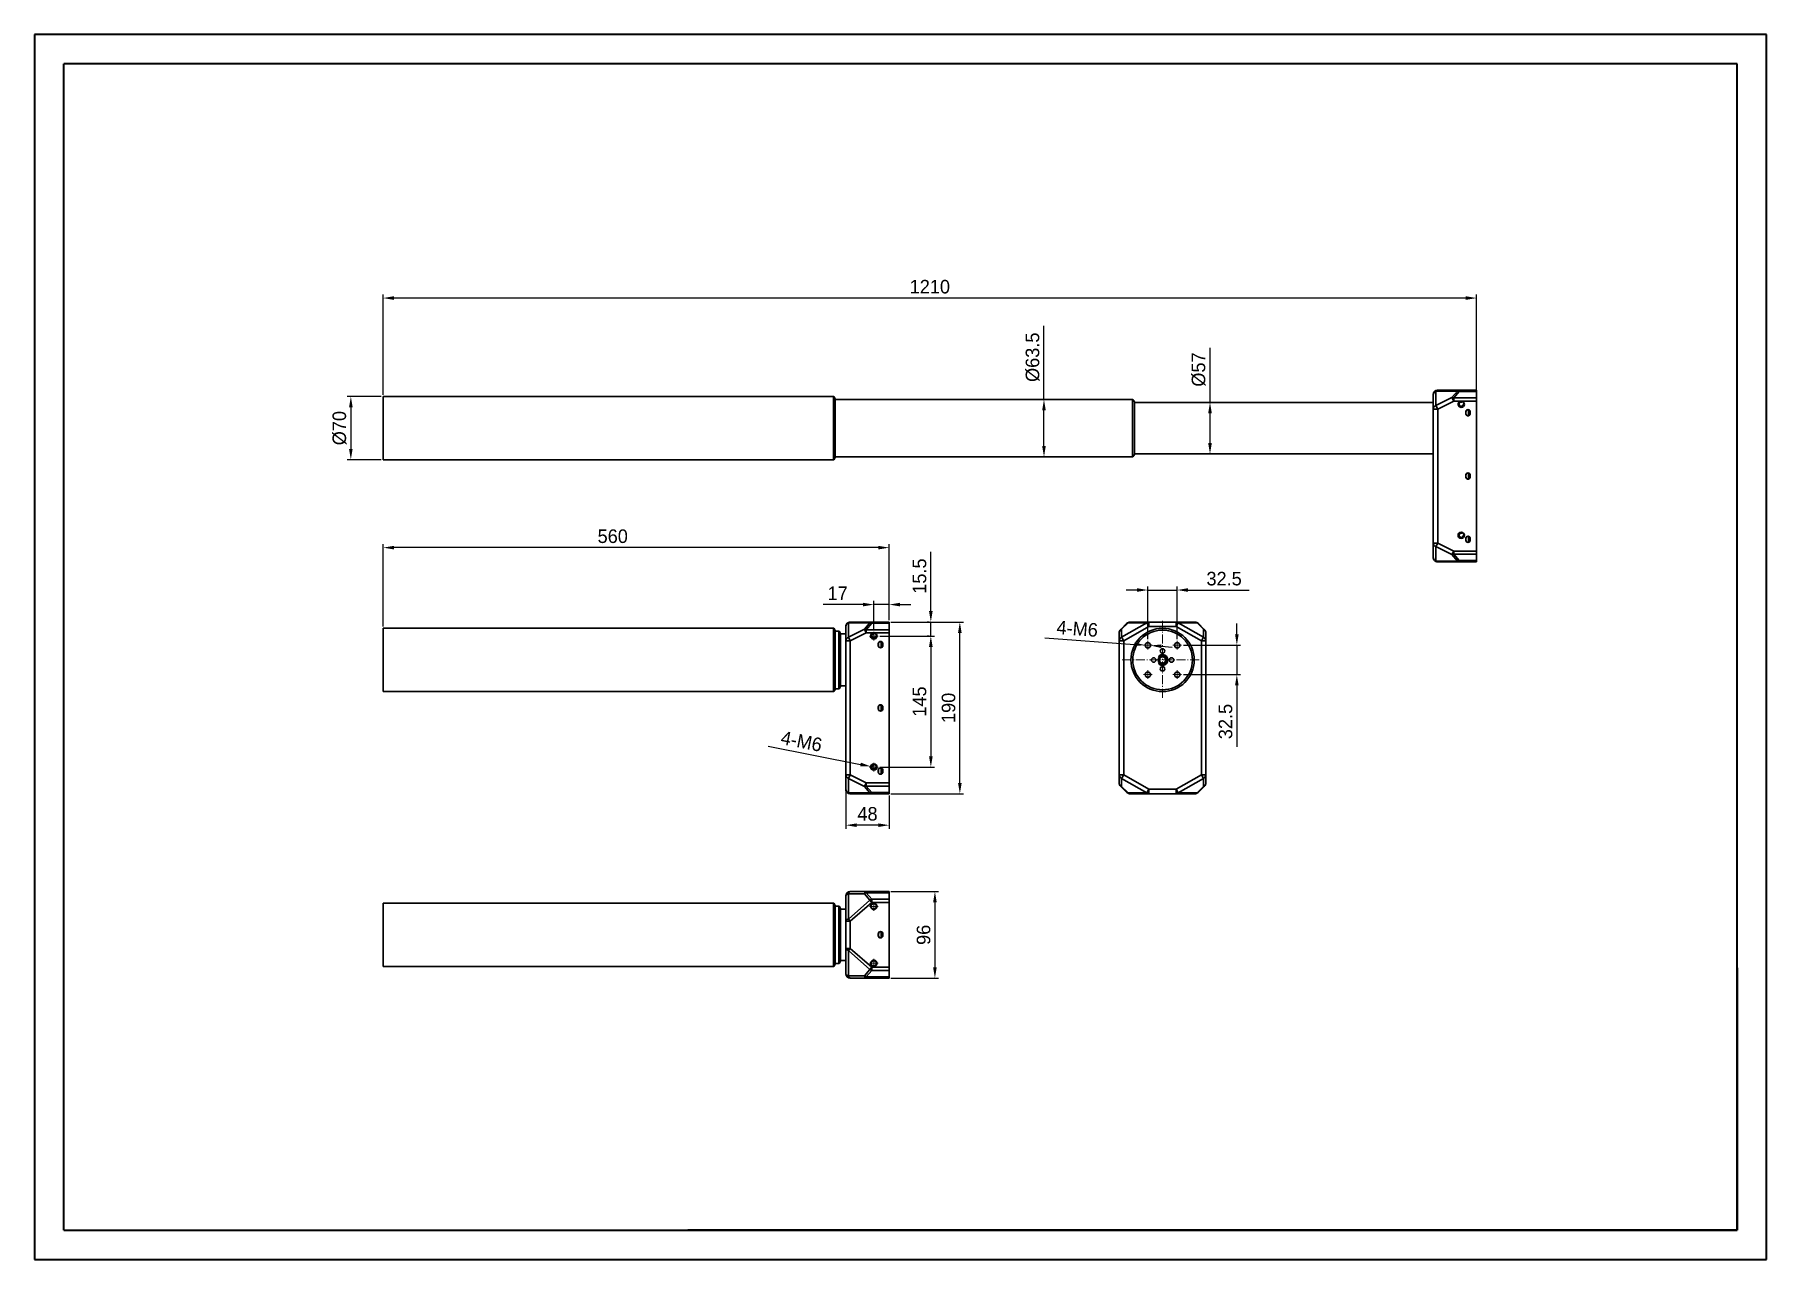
# Model space of a CAD drawing. Header units: millimetres. Extents: x 0 to 1916, y 0 to 1355.
import ezdxf

# ---------------------------------------------------------------- set-up
doc = ezdxf.new("R2010")
doc.units = ezdxf.units.MM
doc.linetypes.add('CENTER2', pattern=[7.5, 5, -1, 0.5, -1])
doc.layers.get('0').update_dxf_attribs({"lineweight": 18})
for name, color, linetype, lineweight in [('CAXA0', 7, 'Continuous', 70), ('CAXA3', 7, 'Continuous', 18), ('輪廓線', 7, 'Continuous', 20)]:
    doc.layers.add(name, color=color, linetype=linetype, lineweight=lineweight)
doc.dimstyles.new('ISO-25', dxfattribs={"dimtxt": 6, "dimasz": 6, "dimexe": 0.5, "dimexo": 0.625, "dimgap": 1.2, "dimtad": 1, "dimdsep": 46, "dimtxsty": 'Standard', "dimcen": 2.5, "dimdle": 12, "dimclrd": 3, "dimclre": 3, "dimclrt": 3, "dimadec": 0, "dimazin": 0, "dimtfac": 1, "dimtmove": 0, "dimatfit": 3, "dimfxl": 0, "dimarcsym": 0})

msp = doc.modelspace()

# ---------------------------------------------------------------- blocks, each defined once
blk = doc.blocks.new('*X4')
at = {"layer": '輪廓線'}
for points in [[(994.2, 395), (998.2, 395), (996.2, 407)], [(994.2, 323), (998.2, 323), (996.2, 311)]]:
    blk.add_hatch(color=0, dxfattribs=at).paths.add_polyline_path(points, flags=0)
at = {"layer": '輪廓線', "color": 0, "lineweight": -2}
for p, q in [((947.6, 407), (1000.2, 407)), ((996.2, 395), (996.2, 323)), ((947.6, 311), (1000.2, 311))]:
    blk.add_line(p, q, dxfattribs=at)
at = {"layer": '輪廓線', "color": 0, "lineweight": 15, "insert": (983.7, 359), "char_height": 15, "width": 38.883, "attachment_point": 5, "rotation": 90}
blk.add_mtext('96', dxfattribs=at)
blk = doc.blocks.new('*X5')
at = {"layer": '輪廓線'}
for points in [[(397.6, 1065.5), (397.6, 1061.5), (385.6, 1063.5)], [(1583.6, 1065.5), (1583.6, 1061.5), (1595.6, 1063.5)]]:
    blk.add_hatch(color=0, dxfattribs=at).paths.add_polyline_path(points, flags=0)
at = {"layer": '輪廓線', "color": 0, "lineweight": -2}
for p, q in [((385.6, 956.6), (385.6, 1067.5)), ((1583.6, 1063.5), (397.6, 1063.5)), ((1595.6, 785.6), (1595.6, 1067.5))]:
    blk.add_line(p, q, dxfattribs=at)
at = {"layer": '輪廓線', "color": 0, "lineweight": 15, "insert": (990.6, 1076), "char_height": 15, "width": 78.771, "attachment_point": 5}
blk.add_mtext('1210', dxfattribs=at)
blk = doc.blocks.new('*X6')
at = {"layer": '輪廓線'}
for points in [[(1114.9, 939.3), (1118.9, 939.3), (1116.9, 951.3)], [(1114.9, 899.8), (1118.9, 899.8), (1116.9, 887.8)]]:
    blk.add_hatch(color=0, dxfattribs=at).paths.add_polyline_path(points, flags=0)
at = {"layer": '輪廓線', "color": 0, "lineweight": -2}
for p, q in [((1116.9, 951.3), (1116.9, 1032.6)), ((1114.9, 951.3), (1112.9, 951.3)), ((1116.9, 899.8), (1116.9, 939.3)), ((1114.9, 887.8), (1112.9, 887.8))]:
    blk.add_line(p, q, dxfattribs=at)
at = {"layer": '輪廓線', "color": 0, "lineweight": 15, "insert": (1104.4, 998), "char_height": 15, "width": 109.441, "attachment_point": 5, "rotation": 90}
blk.add_mtext('%%C63.5', dxfattribs=at)
blk = doc.blocks.new('*X7')
at = {"layer": '輪廓線'}
for points in [[(1298.6, 936.1), (1302.6, 936.1), (1300.6, 948.1)], [(1298.6, 903.1), (1302.6, 903.1), (1300.6, 891.1)]]:
    blk.add_hatch(color=0, dxfattribs=at).paths.add_polyline_path(points, flags=0)
at = {"layer": '輪廓線', "color": 0, "lineweight": -2}
for p, q in [((1300.6, 948.1), (1300.6, 1008.4)), ((1298.6, 948.1), (1296.6, 948.1)), ((1300.6, 903.1), (1300.6, 936.1)), ((1298.6, 891.1), (1296.6, 891.1))]:
    blk.add_line(p, q, dxfattribs=at)
at = {"layer": '輪廓線', "color": 0, "lineweight": 15, "insert": (1288.1, 984.4), "char_height": 15, "width": 66.704, "attachment_point": 5, "rotation": 90}
blk.add_mtext('%%C57', dxfattribs=at)
blk = doc.blocks.new('*X8')
at = {"layer": '輪廓線'}
for points in [[(1021.8, 693.1), (1025.8, 693.1), (1023.8, 705.1)], [(1021.8, 527.1), (1025.8, 527.1), (1023.8, 515.1)]]:
    blk.add_hatch(color=0, dxfattribs=at).paths.add_polyline_path(points, flags=0)
at = {"layer": '輪廓線', "color": 0, "lineweight": -2}
for p, q in [((947.6, 705.1), (1027.8, 705.1)), ((1023.8, 527.1), (1023.8, 693.1)), ((947.6, 515.1), (1027.8, 515.1))]:
    blk.add_line(p, q, dxfattribs=at)
at = {"layer": '輪廓線', "color": 0, "lineweight": 15, "insert": (1011.3, 610.1), "char_height": 15, "width": 57.318, "attachment_point": 5, "rotation": 90}
blk.add_mtext('190', dxfattribs=at)
blk = doc.blocks.new('*X9')
at = {"layer": '輪廓線'}
for points in [[(397.6, 789.4), (397.6, 785.4), (385.6, 787.4)], [(933.6, 789.4), (933.6, 785.4), (945.6, 787.4)]]:
    blk.add_hatch(color=0, dxfattribs=at).paths.add_polyline_path(points, flags=0)
at = {"layer": '輪廓線', "color": 0, "lineweight": -2}
for p, q in [((385.6, 700.1), (385.6, 791.4)), ((933.6, 787.4), (397.6, 787.4)), ((945.6, 707.1), (945.6, 791.4))]:
    blk.add_line(p, q, dxfattribs=at)
at = {"layer": '輪廓線', "color": 0, "lineweight": 15, "insert": (639.7, 799.9), "char_height": 15, "width": 59.665, "attachment_point": 5}
blk.add_mtext('560', dxfattribs=at)
blk = doc.blocks.new('*X10')
at = {"layer": '輪廓線'}
for points in [[(1217, 682.4), (1216.7, 678.4), (1228.8, 679.6)], [(1246.9, 680.3), (1246.7, 676.3), (1234.8, 679.1)]]:
    blk.add_hatch(color=0, dxfattribs=at).paths.add_polyline_path(points, flags=0)
at = {"layer": '輪廓線', "color": 0, "lineweight": -2}
for p, q in [((1117.9, 687.6), (1216.9, 680.4)), ((1234.8, 679.1), (1228.8, 679.6)), ((1246.8, 678.3), (1258.8, 677.4))]:
    blk.add_line(p, q, dxfattribs=at)
at = {"layer": '輪廓線', "color": 0, "lineweight": 15, "insert": (1153.7, 697.6), "char_height": 15, "width": 84.053, "attachment_point": 5, "rotation": 355.8531}
blk.add_mtext('4-M6', dxfattribs=at)
blk = doc.blocks.new('*X11')
at = {"layer": '輪廓線'}
blk.add_hatch(color=0, dxfattribs=at).paths.add_polyline_path([(914.3, 549.5), (913.5, 545.5), (925.6, 545.2)], flags=0)
at = {"layer": '輪廓線', "color": 0, "lineweight": -2}
for p, q in [((811.8, 567.6), (913.9, 547.5)), ((928.6, 544.6), (925.6, 545.2))]:
    blk.add_line(p, q, dxfattribs=at)
at = {"layer": '輪廓線', "color": 0, "lineweight": 15, "insert": (848.6, 573.1), "char_height": 15, "width": 86.309, "attachment_point": 5, "rotation": 348.8526}
blk.add_mtext('4-M6', dxfattribs=at)
blk = doc.blocks.new('*X12')
at = {"layer": '輪廓線'}
for points in [[(989.7, 677.6), (993.7, 677.6), (991.7, 689.6)], [(989.7, 556.6), (993.7, 556.6), (991.7, 544.6)]]:
    blk.add_hatch(color=0, dxfattribs=at).paths.add_polyline_path(points, flags=0)
at = {"layer": '輪廓線', "color": 0, "lineweight": -2}
for p, q in [((935.4, 689.6), (995.7, 689.6)), ((991.7, 677.6), (991.7, 556.6)), ((935.4, 544.6), (995.7, 544.6))]:
    blk.add_line(p, q, dxfattribs=at)
at = {"layer": '輪廓線', "color": 0, "lineweight": 15, "insert": (979.2, 617.1), "char_height": 15, "width": 56.816, "attachment_point": 5, "rotation": 90}
blk.add_mtext('145', dxfattribs=at)
blk = doc.blocks.new('*X13')
at = {"layer": '輪廓線'}
for points in [[(916.6, 726.4), (916.6, 722.4), (928.6, 724.4)], [(957.6, 726.4), (957.6, 722.4), (945.6, 724.4)]]:
    blk.add_hatch(color=0, dxfattribs=at).paths.add_polyline_path(points, flags=0)
at = {"layer": '輪廓線', "color": 0, "lineweight": -2}
for p, q in [((928.6, 696.4), (928.6, 728.4)), ((945.6, 707.1), (945.6, 728.4)), ((916.6, 724.4), (872.4, 724.4)), ((945.6, 724.4), (928.6, 724.4)), ((957.6, 724.4), (969.6, 724.4))]:
    blk.add_line(p, q, dxfattribs=at)
at = {"layer": '輪廓線', "color": 0, "lineweight": 15, "insert": (888.5, 736.9), "char_height": 15, "width": 35.531, "attachment_point": 5}
blk.add_mtext('17', dxfattribs=at)
blk = doc.blocks.new('*X14')
at = {"layer": '輪廓線'}
for points in [[(989.7, 717.1), (993.7, 717.1), (991.7, 705.1)], [(989.7, 677.6), (993.7, 677.6), (991.7, 689.6)]]:
    blk.add_hatch(color=0, dxfattribs=at).paths.add_polyline_path(points, flags=0)
at = {"layer": '輪廓線', "color": 0, "lineweight": -2}
for p, q in [((991.7, 717.1), (991.7, 782.7)), ((989.7, 705.1), (987.7, 705.1)), ((991.7, 689.6), (991.7, 705.1)), ((989.7, 689.6), (987.7, 689.6)), ((991.7, 677.6), (991.7, 665.6))]:
    blk.add_line(p, q, dxfattribs=at)
at = {"layer": '輪廓線', "color": 0, "lineweight": 15, "insert": (979.2, 755.9), "char_height": 15, "width": 78.268, "attachment_point": 5, "rotation": 90}
blk.add_mtext('15.5', dxfattribs=at)
blk = doc.blocks.new('*X15')
at = {"layer": '輪廓線'}
for points in [[(909.6, 482.3), (909.6, 478.3), (897.6, 480.3)], [(933.6, 482.3), (933.6, 478.3), (945.6, 480.3)]]:
    blk.add_hatch(color=0, dxfattribs=at).paths.add_polyline_path(points, flags=0)
at = {"layer": '輪廓線', "color": 0, "lineweight": -2}
for p, q in [((897.6, 518.1), (897.6, 476.3)), ((945.6, 513.1), (945.6, 476.3)), ((933.6, 480.3), (909.6, 480.3))]:
    blk.add_line(p, q, dxfattribs=at)
at = {"layer": '輪廓線', "color": 0, "lineweight": 15, "insert": (921.6, 492.8), "char_height": 15, "width": 38.883, "attachment_point": 5}
blk.add_mtext('48', dxfattribs=at)
blk = doc.blocks.new('*X16')
at = {"layer": '輪廓線'}
for points in [[(347.9, 942.6), (351.9, 942.6), (349.9, 954.6)], [(347.9, 896.6), (351.9, 896.6), (349.9, 884.6)]]:
    blk.add_hatch(color=0, dxfattribs=at).paths.add_polyline_path(points, flags=0)
at = {"layer": '輪廓線', "color": 0, "lineweight": -2}
for p, q in [((383.6, 954.6), (345.9, 954.6)), ((349.9, 942.6), (349.9, 896.6)), ((383.6, 884.6), (345.9, 884.6))]:
    blk.add_line(p, q, dxfattribs=at)
at = {"layer": '輪廓線', "color": 0, "lineweight": 15, "insert": (337.4, 919.6), "char_height": 15, "width": 67.039, "attachment_point": 5, "rotation": 90}
blk.add_mtext('%%C70', dxfattribs=at)
blk = doc.blocks.new('*X17')
at = {"layer": '輪廓線'}
for points in [[(1219.8, 742.5), (1219.8, 738.5), (1231.8, 740.5)], [(1276.3, 742.5), (1276.3, 738.5), (1264.3, 740.5)]]:
    blk.add_hatch(color=0, dxfattribs=at).paths.add_polyline_path(points, flags=0)
at = {"layer": '輪廓線', "color": 0, "lineweight": -2}
for p, q in [((1219.8, 740.5), (1207.8, 740.5)), ((1231.8, 686.2), (1231.8, 744.5)), ((1231.8, 740.5), (1264.3, 740.5)), ((1264.3, 686.2), (1264.3, 744.5)), ((1276.3, 740.5), (1344.1, 740.5))]:
    blk.add_line(p, q, dxfattribs=at)
at = {"layer": '輪廓線', "color": 0, "lineweight": 15, "insert": (1316.2, 753), "char_height": 15, "width": 80.615, "attachment_point": 5}
blk.add_mtext('32.5', dxfattribs=at)
blk = doc.blocks.new('*X18')
at = {"layer": '輪廓線'}
for points in [[(1328.3, 691.4), (1332.3, 691.4), (1330.3, 679.4)], [(1328.3, 634.9), (1332.3, 634.9), (1330.3, 646.9)]]:
    blk.add_hatch(color=0, dxfattribs=at).paths.add_polyline_path(points, flags=0)
at = {"layer": '輪廓線', "color": 0, "lineweight": -2}
for p, q in [((1330.3, 691.4), (1330.3, 703.4)), ((1271.1, 679.4), (1334.3, 679.4)), ((1330.3, 679.4), (1330.3, 646.9)), ((1271.1, 646.9), (1334.3, 646.9)), ((1330.3, 634.9), (1330.3, 567.1))]:
    blk.add_line(p, q, dxfattribs=at)
at = {"layer": '輪廓線', "color": 0, "lineweight": 15, "insert": (1317.8, 595), "char_height": 15, "width": 80.615, "attachment_point": 5, "rotation": 90}
blk.add_mtext('32.5', dxfattribs=at)

# ---------------------------------------------------------------- dimensions: what is measured, and where the dimension line sits
at = {"layer": '輪廓線', "lineweight": 15}
for base, p1, p2, text, picture, middle in [((385.585, 1063.495), (1595.585, 783.647), (385.585, 954.576), '1210', '*X5', (990.585, 1063.495)), ((385.585, 787.408), (945.585, 705.108), (385.585, 698.108), '560', '*X9', (639.727, 787.408))]:
    dim = msp.add_linear_dim(base=base, p1=p1, p2=p2, text=text, dimstyle='ISO-25', override={"dimtxt": 15, "dimasz": 12, "dimexe": 4, "dimexo": 2, "dimgap": 5, "dimsah": 1, "dimdle": 24, "dimclrd": 0, "dimclre": 0, "dimclrt": 0, "dimtolj": 1}, dxfattribs=at)
    dim.commit()
    dim.dimension.update_dxf_attribs({"geometry": picture, "text_midpoint": middle, "dimtype": 160})
for base, p1, p2, picture, middle in [((1116.923, 951.326), (1116.923, 887.826), (1116.923, 951.326), '*X6', (1116.923, 997.969)), ((1300.585, 948.076), (1300.585, 891.076), (1300.585, 948.076), '*X7', (1300.585, 984.433))]:
    dim = msp.add_linear_dim(base=base, p1=p1, p2=p2, angle=90, text='%%C<>', dimstyle='ISO-25', override={"dimtxt": 15, "dimasz": 12, "dimexe": 4, "dimexo": 2, "dimgap": 5, "dimsah": 1, "dimdle": 24, "dimclrd": 0, "dimclre": 0, "dimclrt": 0, "dimtolj": 1}, dxfattribs=at)
    dim.commit()
    dim.dimension.update_dxf_attribs({"geometry": picture, "text_midpoint": middle, "dimtype": 160})
dim = msp.add_linear_dim(base=(349.926, 884.576), p1=(385.585, 954.576), p2=(385.585, 884.576), angle=270, text='%%C<>', dimstyle='ISO-25', override={"dimtxt": 15, "dimasz": 12, "dimexe": 4, "dimexo": 2, "dimgap": 5, "dimsah": 1, "dimdle": 24, "dimclrd": 0, "dimclre": 0, "dimclrt": 0, "dimtolj": 1}, dxfattribs=at)
dim.commit()
dim.dimension.update_dxf_attribs({"geometry": '*X16', "text_midpoint": (337.426, 919.576)})
for base, p1, p2, angle, picture, middle in [((991.657, 705.108), (991.657, 689.608), (991.657, 705.108), 90, '*X14', (979.157, 755.894)), ((1330.299, 646.858), (1269.126, 679.358), (1269.126, 646.858), 270, '*X18', (1317.799, 595.001)), ((991.657, 544.608), (933.37, 689.608), (933.37, 544.608), 270, '*X12', (979.157, 617.108))]:
    dim = msp.add_linear_dim(base=base, p1=p1, p2=p2, angle=angle, dimstyle='ISO-25', override={"dimtxt": 15, "dimasz": 12, "dimexe": 4, "dimexo": 2, "dimgap": 5, "dimsah": 1, "dimdle": 24, "dimclrd": 0, "dimclre": 0, "dimclrt": 0, "dimtolj": 1, "dimtzin": 8}, dxfattribs=at)
    dim.commit()
    dim.dimension.update_dxf_attribs({"geometry": picture, "text_midpoint": middle})
for base, p1, p2, picture, middle in [((1231.84, 740.499), (1264.34, 684.158), (1231.84, 684.158), '*X17', (1316.197, 740.499)), ((945.585, 724.423), (928.585, 694.408), (945.585, 705.108), '*X13', (888.513, 724.423))]:
    dim = msp.add_linear_dim(base=base, p1=p1, p2=p2, dimstyle='ISO-25', override={"dimtxt": 15, "dimasz": 12, "dimexe": 4, "dimexo": 2, "dimgap": 5, "dimsah": 1, "dimdle": 24, "dimclrd": 0, "dimclre": 0, "dimclrt": 0, "dimtolj": 1, "dimtzin": 8}, dxfattribs=at)
    dim.commit()
    dim.dimension.update_dxf_attribs({"geometry": picture, "text_midpoint": middle, "dimtype": 160})
dim = msp.add_diameter_dim_2p(p1=(1234.832, 679.141), p2=(1228.848, 679.575), text='4-M6', dimstyle='ISO-25', override={"dimtxt": 15, "dimasz": 12, "dimexe": 4, "dimexo": 2, "dimgap": 5, "dimpost": '%%C<>', "dimsah": 1, "dimdle": 24, "dimclrd": 0, "dimclre": 0, "dimclrt": 0, "dimtolj": 1}, dxfattribs=at)
dim.commit()
dim.dimension.update_dxf_attribs({"geometry": '*X10', "text_midpoint": (1152.781, 685.09), "dimtype": 163})
for base, p1, p2, angle, picture, middle in [((1023.81, 705.108), (945.585, 515.108), (945.585, 705.108), 90, '*X8', (1023.81, 610.108)), ((996.19, 311.045), (945.585, 407.045), (945.585, 311.045), 270, '*X4', (996.19, 359.045))]:
    dim = msp.add_linear_dim(base=base, p1=p1, p2=p2, angle=angle, dimstyle='ISO-25', override={"dimtxt": 15, "dimasz": 12, "dimexe": 4, "dimexo": 2, "dimgap": 5, "dimsah": 1, "dimdle": 24, "dimclrd": 0, "dimclre": 0, "dimclrt": 0, "dimtolj": 1, "dimtzin": 8}, dxfattribs=at)
    dim.commit()
    dim.dimension.update_dxf_attribs({"geometry": picture, "text_midpoint": middle, "dimtype": 160})
dim = msp.add_radius_dim(center=(928.585, 544.608), mpoint=(925.641, 545.188), text='4-M6', dimstyle='ISO-25', override={"dimtxt": 15, "dimasz": 12, "dimexe": 4, "dimexo": 2, "dimgap": 5, "dimpost": 'R<>', "dimsah": 1, "dimdle": 24, "dimclrd": 0, "dimclre": 0, "dimclrt": 0, "dimtolj": 1}, dxfattribs=at)
dim.commit()
dim.dimension.update_dxf_attribs({"geometry": '*X11', "text_midpoint": (846.137, 560.854), "dimtype": 164})
dim = msp.add_linear_dim(base=(897.585, 480.312), p1=(945.585, 515.108), p2=(897.585, 520.108), dimstyle='ISO-25', override={"dimtxt": 15, "dimasz": 12, "dimexe": 4, "dimexo": 2, "dimgap": 5, "dimsah": 1, "dimdle": 24, "dimclrd": 0, "dimclre": 0, "dimclrt": 0, "dimtolj": 1, "dimtzin": 8}, dxfattribs=at)
dim.commit()
dim.dimension.update_dxf_attribs({"geometry": '*X15', "text_midpoint": (921.585, 492.812)})

# ---------------------------------------------------------------- linework, layer by layer
at = {"linetype": 'Continuous', "lineweight": 30}
for p, q in [((1550.594, 944.637), (1550.594, 960.558)), ((1550.594, 944.637), (1550.594, 960.558)), ((1550.594, 960.558), (1574.354, 960.558)), ((1550.594, 960.558), (1574.354, 960.558)), ((1552.585, 961.576), (1595.585, 961.576)), ((1552.585, 961.576), (1595.585, 961.576)), ((1574.354, 960.558), (1568.293, 953.487)), ((1574.354, 960.558), (1568.293, 953.487)), ((1576.345, 960.111), (1570.284, 953.04)), ((1576.345, 960.111), (1570.284, 953.04)), ((1576.345, 961.576), (1576.345, 960.111)), ((1576.345, 961.576), (1576.345, 960.111)), ((1576.345, 960.111), (1595.585, 960.111)), ((1576.345, 960.111), (1595.585, 960.111)), ((1595.585, 961.576), (1595.585, 771.576)), ((1595.585, 961.576), (1595.585, 771.576)), ((884.385, 954.576), (385.585, 954.576)), ((385.585, 954.576), (385.585, 884.576)), ((883.885, 954.576), (883.885, 884.576)), ((885.885, 952.076), (884.385, 954.576)), ((885.885, 952.076), (885.885, 887.076)), ((1215.385, 951.326), (885.885, 951.326)), ((1214.885, 951.326), (1214.885, 887.826)), ((1216.885, 948.826), (1215.385, 951.326)), ((1216.885, 948.826), (1216.885, 890.326)), ((1216.885, 948.076), (1547.585, 948.076)), ((1547.585, 776.576), (1547.585, 956.576)), ((1547.585, 776.576), (1547.585, 956.576)), ((1552.585, 940.655), (1547.585, 940.655)), ((1552.585, 940.655), (1547.585, 940.655)), ((1568.293, 953.487), (1550.594, 944.637)), ((1568.293, 953.487), (1550.594, 944.637)), ((1552.585, 940.655), (1550.594, 944.637)), ((1552.585, 940.655), (1550.594, 944.637)), ((1570.284, 949.505), (1552.585, 940.655)), ((1570.284, 949.505), (1552.585, 940.655)), ((1552.585, 940.655), (1552.585, 792.497)), ((1552.585, 940.655), (1552.585, 792.497)), ((1570.284, 949.505), (1568.293, 953.487)), ((1570.284, 949.505), (1568.293, 953.487)), ((1570.284, 953.04), (1570.284, 949.505)), ((1570.284, 953.04), (1570.284, 949.505)), ((1595.585, 953.04), (1570.284, 953.04)), ((1595.585, 953.04), (1570.284, 953.04)), ((1577.883, 949.505), (1570.284, 949.505)), ((1577.883, 949.505), (1570.284, 949.505)), ((1577.883, 949.505), (1577.983, 949.015)), ((1577.883, 949.505), (1577.983, 949.015)), ((1579.287, 949.505), (1579.186, 949.015)), ((1579.287, 949.505), (1579.186, 949.015)), ((1595.585, 949.505), (1579.287, 949.505)), ((1595.585, 949.505), (1579.287, 949.505)), ((1586.735, 933.317), (1586.735, 939.834)), ((1583.585, 937.576), (1583.585, 935.576)), ((1583.585, 937.576), (1583.585, 935.576)), ((1583.735, 935.576), (1583.735, 937.576)), ((1588.435, 935.576), (1588.435, 937.576)), ((1588.585, 935.576), (1588.585, 937.576)), ((1588.585, 935.576), (1588.585, 937.576)), ((884.385, 884.576), (385.585, 884.576)), ((885.885, 887.076), (884.385, 884.576)), ((1215.385, 887.826), (885.885, 887.826)), ((1216.885, 890.326), (1215.385, 887.826)), ((1216.885, 891.076), (1547.585, 891.076)), ((1583.585, 867.576), (1583.585, 865.576)), ((1583.585, 867.576), (1583.585, 865.576)), ((1583.735, 865.576), (1583.735, 867.576)), ((1586.735, 863.317), (1586.735, 869.834)), ((1588.435, 865.576), (1588.435, 867.576)), ((1588.585, 865.576), (1588.585, 867.576)), ((1588.585, 865.576), (1588.585, 867.576)), ((1552.585, 792.497), (1547.585, 792.497)), ((1552.585, 792.497), (1547.585, 792.497)), ((1552.585, 792.497), (1550.594, 788.514)), ((1552.585, 792.497), (1550.594, 788.514)), ((1550.594, 788.514), (1550.594, 772.594)), ((1550.594, 788.514), (1550.594, 772.594)), ((1568.293, 779.665), (1550.594, 788.514)), ((1568.293, 779.665), (1550.594, 788.514)), ((1570.284, 783.647), (1552.585, 792.497)), ((1570.284, 783.647), (1552.585, 792.497)), ((1583.585, 797.576), (1583.585, 795.576)), ((1583.585, 797.576), (1583.585, 795.576)), ((1583.735, 795.576), (1583.735, 797.576)), ((1586.735, 793.317), (1586.735, 799.834)), ((1588.435, 795.576), (1588.435, 797.576)), ((1588.585, 795.576), (1588.585, 797.576)), ((1588.585, 795.576), (1588.585, 797.576)), ((1550.594, 772.594), (1574.354, 772.594)), ((1550.594, 772.594), (1574.354, 772.594)), ((1552.585, 771.576), (1595.585, 771.576)), ((1552.585, 771.576), (1595.585, 771.576)), ((1570.284, 783.647), (1568.293, 779.665)), ((1570.284, 783.647), (1568.293, 779.665)), ((1574.354, 772.594), (1568.293, 779.665)), ((1574.354, 772.594), (1568.293, 779.665)), ((1570.284, 780.111), (1570.284, 783.647)), ((1570.284, 780.111), (1570.284, 783.647)), ((1595.585, 783.647), (1570.284, 783.647)), ((1595.585, 783.647), (1570.284, 783.647)), ((1576.345, 773.04), (1570.284, 780.111)), ((1576.345, 773.04), (1570.284, 780.111)), ((1595.585, 780.111), (1570.284, 780.111)), ((1595.585, 780.111), (1570.284, 780.111)), ((1576.345, 771.576), (1576.345, 773.04)), ((1576.345, 771.576), (1576.345, 773.04)), ((1576.345, 773.04), (1595.585, 773.04)), ((1576.345, 773.04), (1595.585, 773.04)), ((884.385, 698.108), (385.585, 698.108)), ((385.585, 698.108), (385.585, 628.108)), ((883.885, 698.108), (883.885, 628.108)), ((885.885, 695.608), (884.385, 698.108)), ((885.885, 695.608), (885.885, 630.608)), ((890.385, 694.858), (885.885, 694.858)), ((889.885, 694.858), (889.885, 631.358)), ((891.885, 692.358), (890.385, 694.858)), ((891.885, 692.358), (891.885, 633.858)), ((897.585, 691.858), (891.885, 691.858)), ((897.585, 520.108), (897.585, 700.108)), ((897.585, 520.108), (897.585, 700.108)), ((900.594, 688.169), (900.594, 704.09)), ((900.594, 688.169), (900.594, 704.09)), ((900.594, 704.09), (924.354, 704.09)), ((900.594, 704.09), (924.354, 704.09)), ((918.293, 697.019), (900.594, 688.169)), ((918.293, 697.019), (900.594, 688.169)), ((902.585, 705.108), (945.585, 705.108)), ((902.585, 705.108), (945.585, 705.108)), ((920.284, 693.037), (902.585, 684.187)), ((920.284, 693.037), (902.585, 684.187)), ((924.354, 704.09), (918.293, 697.019)), ((924.354, 704.09), (918.293, 697.019)), ((920.284, 693.037), (918.293, 697.019)), ((920.284, 693.037), (918.293, 697.019)), ((926.345, 703.644), (920.284, 696.573)), ((926.345, 703.644), (920.284, 696.573)), ((920.284, 696.573), (920.284, 693.037)), ((920.284, 696.573), (920.284, 693.037)), ((945.585, 696.573), (920.284, 696.573)), ((945.585, 696.573), (920.284, 696.573)), ((927.883, 693.037), (920.284, 693.037)), ((927.883, 693.037), (920.284, 693.037)), ((926.345, 705.108), (926.345, 703.644)), ((926.345, 705.108), (926.345, 703.644)), ((926.345, 703.644), (945.585, 703.644)), ((926.345, 703.644), (945.585, 703.644)), ((927.883, 693.037), (927.983, 692.547)), ((927.883, 693.037), (927.983, 692.547)), ((929.287, 693.037), (929.186, 692.547)), ((929.287, 693.037), (929.186, 692.547)), ((945.585, 693.037), (929.287, 693.037)), ((945.585, 693.037), (929.287, 693.037)), ((945.585, 705.108), (945.585, 515.108)), ((945.585, 705.108), (945.585, 515.108)), ((1200.09, 693.037), (1200.09, 527.179)), ((1200.09, 693.037), (1200.09, 527.179)), ((1201.555, 696.573), (1208.626, 703.644)), ((1201.555, 696.573), (1208.626, 703.644)), ((1230.676, 704.09), (1202.815, 688.169)), ((1230.676, 704.09), (1202.815, 688.169)), ((1202.815, 697.019), (1209.886, 704.09)), ((1202.815, 697.019), (1209.886, 704.09)), ((1202.815, 688.169), (1202.815, 697.019)), ((1202.815, 688.169), (1202.815, 697.019)), ((1232.952, 700.108), (1205.09, 684.187)), ((1232.952, 700.108), (1205.09, 684.187)), ((1209.886, 704.09), (1230.676, 704.09)), ((1209.886, 704.09), (1230.676, 704.09)), ((1284.019, 705.108), (1212.161, 705.108)), ((1284.019, 705.108), (1212.161, 705.108)), ((1232.952, 700.108), (1230.676, 704.09)), ((1232.952, 700.108), (1230.676, 704.09)), ((1232.952, 705.108), (1232.952, 700.108)), ((1232.952, 705.108), (1232.952, 700.108)), ((1263.229, 700.108), (1232.952, 700.108)), ((1263.229, 700.108), (1232.952, 700.108)), ((1263.229, 700.108), (1263.229, 705.108)), ((1263.229, 700.108), (1263.229, 705.108)), ((1263.229, 700.108), (1265.504, 704.09)), ((1263.229, 700.108), (1265.504, 704.09)), ((1291.09, 684.187), (1263.229, 700.108)), ((1291.09, 684.187), (1263.229, 700.108)), ((1265.504, 704.09), (1286.295, 704.09)), ((1265.504, 704.09), (1286.295, 704.09)), ((1293.366, 688.169), (1265.504, 704.09)), ((1293.366, 688.169), (1265.504, 704.09)), ((1286.295, 704.09), (1293.366, 697.019)), ((1286.295, 704.09), (1293.366, 697.019)), ((1287.555, 703.644), (1294.626, 696.573)), ((1287.555, 703.644), (1294.626, 696.573)), ((1293.366, 697.019), (1293.366, 688.169)), ((1293.366, 697.019), (1293.366, 688.169)), ((1296.09, 693.037), (1296.09, 527.179)), ((1296.09, 693.037), (1296.09, 527.179)), ((902.585, 684.187), (897.585, 684.187)), ((902.585, 684.187), (897.585, 684.187)), ((902.585, 684.187), (900.594, 688.169)), ((902.585, 684.187), (900.594, 688.169)), ((902.585, 684.187), (902.585, 536.029)), ((902.585, 684.187), (902.585, 536.029)), ((933.585, 681.108), (933.585, 679.108)), ((933.585, 681.108), (933.585, 679.108)), ((933.735, 679.108), (933.735, 681.108)), ((936.735, 676.85), (936.735, 683.366)), ((938.435, 679.108), (938.435, 681.108)), ((938.585, 679.108), (938.585, 681.108)), ((938.585, 679.108), (938.585, 681.108)), ((1205.09, 684.187), (1200.09, 684.187)), ((1205.09, 684.187), (1200.09, 684.187)), ((1205.09, 684.187), (1202.815, 688.169)), ((1205.09, 684.187), (1202.815, 688.169)), ((1205.09, 684.187), (1205.09, 536.029)), ((1205.09, 684.187), (1205.09, 536.029)), ((1291.09, 684.187), (1293.366, 688.169)), ((1291.09, 684.187), (1293.366, 688.169)), ((1296.09, 684.187), (1291.09, 684.187)), ((1296.09, 684.187), (1291.09, 684.187)), ((1291.09, 536.029), (1291.09, 684.187)), ((1291.09, 536.029), (1291.09, 684.187)), ((1244.156, 663.676), (1243.59, 663.111)), ((1243.59, 663.111), (1244.155, 662.545)), ((1244.155, 662.545), (1243.771, 661.844)), ((1243.771, 661.844), (1244.473, 661.46)), ((1244.475, 664.761), (1243.773, 664.379)), ((1243.773, 664.379), (1244.156, 663.676)), ((1244.473, 661.46), (1244.303, 660.678)), ((1244.303, 660.678), (1245.084, 660.508)), ((1245.088, 665.713), (1244.306, 665.543)), ((1244.306, 665.543), (1244.475, 664.761)), ((1244.633, 666.413), (1245.128, 666.28)), ((1245.124, 659.935), (1244.633, 659.804)), ((1245.084, 660.508), (1245.14, 659.71)), ((1245.145, 666.51), (1245.088, 665.713)), ((1245.14, 659.71), (1245.938, 659.766)), ((1245.943, 666.453), (1245.145, 666.51)), ((1245.938, 659.766), (1246.217, 659.017)), ((1246.223, 667.202), (1245.943, 666.453)), ((1246.217, 659.017), (1246.967, 659.295)), ((1246.972, 666.922), (1246.223, 667.202)), ((1246.967, 659.295), (1247.445, 658.655)), ((1247.451, 667.563), (1246.972, 666.922)), ((1247.445, 658.655), (1248.086, 659.133)), ((1248.092, 667.083), (1247.451, 667.563)), ((1248.086, 659.133), (1248.726, 658.653)), ((1248.732, 667.562), (1248.092, 667.083)), ((1248.726, 658.653), (1249.206, 659.293)), ((1249.211, 666.922), (1248.732, 667.562)), ((1249.206, 659.293), (1249.955, 659.013)), ((1249.961, 667.201), (1249.211, 666.922)), ((1249.955, 659.013), (1250.235, 659.762)), ((1250.24, 666.451), (1249.961, 667.201)), ((1250.142, 659.513), (1250.303, 659.235)), ((1250.303, 666.981), (1250.145, 666.707)), ((1250.235, 659.762), (1251.033, 659.704)), ((1251.038, 666.508), (1250.24, 666.451)), ((1251.033, 659.704), (1251.091, 660.501)), ((1251.095, 665.711), (1251.038, 666.508)), ((1251.091, 660.501), (1251.873, 660.67)), ((1251.876, 665.54), (1251.095, 665.711)), ((1251.704, 661.452), (1252.406, 661.835)), ((1251.873, 660.67), (1251.704, 661.452)), ((1251.706, 664.759), (1251.876, 665.54)), ((1252.408, 664.376), (1251.706, 664.759)), ((1252.022, 662.54), (1252.59, 663.108)), ((1252.406, 661.835), (1252.022, 662.54)), ((1252.025, 663.674), (1252.408, 664.376)), ((1252.59, 663.108), (1252.025, 663.674)), ((1252.065, 664.563), (1252.269, 664.638)), ((1252.269, 661.579), (1252.069, 661.651)), ((891.885, 633.858), (890.385, 631.358)), ((897.585, 634.358), (891.885, 634.358)), ((884.385, 628.108), (385.585, 628.108)), ((885.885, 630.608), (884.385, 628.108)), ((890.385, 631.358), (885.885, 631.358)), ((936.735, 606.85), (936.735, 613.366)), ((933.585, 611.108), (933.585, 609.108)), ((933.585, 611.108), (933.585, 609.108)), ((933.735, 609.108), (933.735, 611.108)), ((938.435, 609.108), (938.435, 611.108)), ((938.585, 609.108), (938.585, 611.108)), ((938.585, 609.108), (938.585, 611.108)), ((933.585, 541.108), (933.585, 539.108)), ((933.585, 541.108), (933.585, 539.108)), ((933.735, 539.108), (933.735, 541.108)), ((936.735, 536.85), (936.735, 543.366)), ((938.435, 539.108), (938.435, 541.108)), ((938.585, 539.108), (938.585, 541.108)), ((938.585, 539.108), (938.585, 541.108)), ((902.585, 536.029), (897.585, 536.029)), ((902.585, 536.029), (897.585, 536.029)), ((902.585, 536.029), (900.594, 532.047)), ((902.585, 536.029), (900.594, 532.047)), ((900.594, 532.047), (900.594, 516.126)), ((900.594, 532.047), (900.594, 516.126)), ((918.293, 523.197), (900.594, 532.047)), ((918.293, 523.197), (900.594, 532.047)), ((920.284, 527.179), (902.585, 536.029)), ((920.284, 527.179), (902.585, 536.029)), ((920.284, 527.179), (918.293, 523.197)), ((920.284, 527.179), (918.293, 523.197)), ((924.354, 516.126), (918.293, 523.197)), ((924.354, 516.126), (918.293, 523.197)), ((920.284, 523.644), (920.284, 527.179)), ((920.284, 523.644), (920.284, 527.179)), ((945.585, 527.179), (920.284, 527.179)), ((945.585, 527.179), (920.284, 527.179)), ((926.345, 516.573), (920.284, 523.644)), ((926.345, 516.573), (920.284, 523.644)), ((945.585, 523.644), (920.284, 523.644)), ((945.585, 523.644), (920.284, 523.644)), ((1205.09, 536.029), (1200.09, 536.029)), ((1205.09, 536.029), (1200.09, 536.029)), ((1208.626, 516.573), (1201.555, 523.644)), ((1208.626, 516.573), (1201.555, 523.644)), ((1205.09, 536.029), (1202.815, 532.047)), ((1205.09, 536.029), (1202.815, 532.047)), ((1202.815, 532.047), (1202.815, 523.197)), ((1202.815, 532.047), (1202.815, 523.197)), ((1230.676, 516.126), (1202.815, 532.047)), ((1230.676, 516.126), (1202.815, 532.047)), ((1202.815, 523.197), (1209.886, 516.126)), ((1202.815, 523.197), (1209.886, 516.126)), ((1232.952, 520.108), (1205.09, 536.029)), ((1232.952, 520.108), (1205.09, 536.029)), ((1232.952, 520.108), (1230.676, 516.126)), ((1232.952, 520.108), (1230.676, 516.126)), ((1232.952, 515.108), (1232.952, 520.108)), ((1232.952, 515.108), (1232.952, 520.108)), ((1263.229, 520.108), (1232.952, 520.108)), ((1263.229, 520.108), (1232.952, 520.108)), ((1291.09, 536.029), (1263.229, 520.108)), ((1291.09, 536.029), (1263.229, 520.108)), ((1263.229, 520.108), (1263.229, 515.108)), ((1263.229, 520.108), (1263.229, 515.108)), ((1263.229, 520.108), (1265.504, 516.126)), ((1263.229, 520.108), (1265.504, 516.126)), ((1293.366, 532.047), (1265.504, 516.126)), ((1293.366, 532.047), (1265.504, 516.126)), ((1286.295, 516.126), (1293.366, 523.197)), ((1286.295, 516.126), (1293.366, 523.197)), ((1287.555, 516.573), (1294.626, 523.644)), ((1287.555, 516.573), (1294.626, 523.644)), ((1291.09, 536.029), (1293.366, 532.047)), ((1291.09, 536.029), (1293.366, 532.047)), ((1296.09, 536.029), (1291.09, 536.029)), ((1296.09, 536.029), (1291.09, 536.029)), ((1293.366, 523.197), (1293.366, 532.047)), ((1293.366, 523.197), (1293.366, 532.047)), ((900.594, 516.126), (924.354, 516.126)), ((900.594, 516.126), (924.354, 516.126)), ((902.585, 515.108), (945.585, 515.108)), ((902.585, 515.108), (945.585, 515.108)), ((926.345, 515.108), (926.345, 516.573)), ((926.345, 515.108), (926.345, 516.573)), ((926.345, 516.573), (945.585, 516.573)), ((926.345, 516.573), (945.585, 516.573)), ((1209.886, 516.126), (1230.676, 516.126)), ((1209.886, 516.126), (1230.676, 516.126)), ((1284.019, 515.108), (1212.161, 515.108)), ((1284.019, 515.108), (1212.161, 515.108)), ((1265.504, 516.126), (1286.295, 516.126)), ((1265.504, 516.126), (1286.295, 516.126)), ((900.594, 376.459), (900.594, 404.321)), ((900.594, 376.459), (900.594, 404.321)), ((900.594, 404.321), (918.293, 404.321)), ((900.594, 404.321), (918.293, 404.321)), ((902.585, 407.045), (945.585, 407.045)), ((902.585, 407.045), (945.585, 407.045)), ((918.293, 404.321), (924.354, 397.249)), ((918.293, 404.321), (924.354, 397.249)), ((920.284, 407.045), (920.284, 405.581)), ((920.284, 407.045), (920.284, 405.581)), ((920.284, 405.581), (926.345, 398.509)), ((920.284, 405.581), (926.345, 398.509)), ((920.284, 405.581), (945.585, 405.581)), ((920.284, 405.581), (945.585, 405.581)), ((945.585, 311.045), (945.585, 407.045)), ((945.585, 363.045), (945.585, 407.045)), ((884.385, 394.045), (385.585, 394.045)), ((385.585, 324.045), (385.585, 394.045)), ((883.885, 324.045), (883.885, 394.045)), ((885.885, 391.545), (884.385, 394.045)), ((885.885, 326.545), (885.885, 391.545)), ((890.385, 390.795), (885.885, 390.795)), ((889.885, 327.295), (889.885, 390.795)), ((891.885, 388.295), (890.385, 390.795)), ((891.885, 329.795), (891.885, 388.295)), ((897.585, 387.545), (891.885, 387.545)), ((897.585, 316.045), (897.585, 402.045)), ((897.585, 316.045), (897.585, 402.045)), ((924.354, 397.249), (900.594, 376.459)), ((924.354, 397.249), (900.594, 376.459)), ((926.345, 394.974), (902.585, 374.183)), ((926.345, 394.974), (902.585, 374.183)), ((926.345, 394.974), (924.354, 397.249)), ((926.345, 394.974), (924.354, 397.249)), ((926.345, 398.509), (926.345, 394.974)), ((926.345, 398.509), (926.345, 394.974)), ((945.585, 398.509), (926.345, 398.509)), ((945.585, 398.509), (926.345, 398.509)), ((945.585, 394.974), (926.345, 394.974)), ((945.585, 394.974), (926.345, 394.974)), ((902.585, 374.183), (897.585, 374.183)), ((902.585, 374.183), (897.585, 374.183)), ((902.585, 374.183), (900.594, 376.459)), ((902.585, 374.183), (900.594, 376.459)), ((902.585, 343.906), (902.585, 374.183)), ((902.585, 343.906), (902.585, 374.183)), ((933.585, 358.045), (933.585, 360.045)), ((933.731, 358.067), (933.731, 360.023)), ((936.735, 362.303), (936.735, 355.787)), ((938.435, 360.045), (938.435, 358.045)), ((938.585, 360.045), (938.585, 358.045)), ((945.585, 311.045), (945.585, 355.045)), ((885.885, 326.545), (884.385, 324.045)), ((890.385, 327.295), (885.885, 327.295)), ((891.885, 329.795), (890.385, 327.295)), ((897.585, 330.545), (891.885, 330.545)), ((897.585, 343.906), (902.585, 343.906)), ((897.585, 343.906), (902.585, 343.906)), ((902.585, 343.906), (900.594, 341.631)), ((902.585, 343.906), (900.594, 341.631)), ((900.594, 313.769), (900.594, 341.631)), ((900.594, 313.769), (900.594, 341.631)), ((900.594, 341.631), (924.354, 320.841)), ((900.594, 341.631), (924.354, 320.841)), ((902.585, 343.906), (926.345, 323.116)), ((902.585, 343.906), (926.345, 323.116)), ((884.385, 324.045), (385.585, 324.045)), ((918.293, 313.769), (900.594, 313.769)), ((918.293, 313.769), (900.594, 313.769)), ((945.585, 311.045), (902.585, 311.045)), ((945.585, 311.045), (902.585, 311.045)), ((924.354, 320.841), (918.293, 313.769)), ((924.354, 320.841), (918.293, 313.769)), ((926.345, 319.581), (920.284, 312.509)), ((926.345, 319.581), (920.284, 312.509)), ((920.284, 312.509), (920.284, 311.045)), ((920.284, 312.509), (920.284, 311.045)), ((945.585, 312.509), (920.284, 312.509)), ((945.585, 312.509), (920.284, 312.509)), ((926.345, 323.116), (924.354, 320.841)), ((926.345, 323.116), (924.354, 320.841)), ((926.345, 323.116), (926.345, 319.581)), ((926.345, 323.116), (926.345, 319.581)), ((926.345, 323.116), (945.585, 323.116)), ((926.345, 323.116), (945.585, 323.116)), ((926.345, 319.581), (945.585, 319.581)), ((926.345, 319.581), (945.585, 319.581))]:
    msp.add_line(p, q, dxfattribs=at)
at = {"linetype": 'CENTER2', "lineweight": 15, "ltscale": 2}
for p, q in [((928.585, 694.408), (928.585, 684.808)), ((1248.09, 706.333), (1248.09, 619.883)), ((923.799, 689.608), (933.37, 689.608)), ((1227.055, 679.358), (1236.626, 679.358)), ((1231.84, 674.558), (1231.84, 684.158)), ((1259.555, 679.358), (1269.126, 679.358)), ((1264.34, 674.558), (1264.34, 684.158)), ((1203.565, 663.108), (1292.615, 663.108)), ((1231.84, 642.058), (1231.84, 651.658)), ((1264.34, 642.058), (1264.34, 651.658)), ((1227.055, 646.858), (1236.626, 646.858)), ((1259.555, 646.858), (1269.126, 646.858)), ((923.799, 544.608), (933.37, 544.608)), ((928.585, 549.408), (928.585, 539.808)), ((923.799, 390.545), (933.37, 390.545)), ((928.585, 395.345), (928.585, 385.745)), ((923.799, 327.545), (933.37, 327.545)), ((928.585, 332.345), (928.585, 322.745))]:
    msp.add_line(p, q, dxfattribs=at)
at = {"linetype": 'Continuous', "lineweight": 30}
for centre, radius in [((1578.585, 946.076), 3), ((1578.585, 946.076), 3), ((1578.585, 801.076), 3.5), ((1578.585, 801.076), 3.5), ((1578.585, 801.076), 3), ((1578.585, 801.076), 3), ((928.585, 689.608), 3), ((928.585, 689.608), 3), ((1248.09, 663.108), 35), ((1248.09, 663.108), 33), ((1231.84, 679.358), 3), ((1248.09, 673.008), 2.5), ((1264.34, 679.358), 3), ((1238.191, 663.108), 2.5), ((1248.09, 663.108), 5), ((1248.067, 663.108), 3.523), ((1248.09, 653.209), 2.5), ((1257.99, 663.108), 2.5), ((1231.84, 646.858), 3), ((1264.34, 646.858), 3), ((928.585, 544.608), 3.5), ((928.585, 544.608), 3.5), ((928.585, 544.608), 3), ((928.585, 544.608), 3), ((928.585, 390.545), 3), ((928.585, 327.545), 3)]:
    msp.add_circle(centre, radius, dxfattribs=at)
for centre, radius, start, end in [((1552.585, 956.576), 5, 90, 180), ((1552.585, 956.576), 5, 90, 180), ((1551.354, 956.575), 3.769, 174.407424, 179.991081), ((1578.585, 946.076), 3.5, 101.565854, 78.434146), ((1578.585, 946.076), 3.5, 101.565854, 78.434146), ((1578.587, 946.409), 3.175, 90.035137, 102.80561), ((1578.587, 946.409), 3.175, 91.460744, 102.809425), ((1578.585, 946.434), 3.149, 90.000278, 91.433971), ((1578.583, 946.409), 3.175, 77.19439, 89.964863), ((1578.584, 946.419), 3.165, 80.024594, 89.9835), ((1578.581, 946.401), 3.183, 78.605669, 80.021869), ((1578.579, 946.395), 3.189, 77.189441, 78.605767), ((1586.085, 937.576), 2.5, 0, 180), ((1586.085, 937.576), 2.5, 0, 180), ((1586.085, 937.576), 2.35, 0, 180), ((1586.085, 935.576), 2.5, 180, 0), ((1586.085, 935.576), 2.5, 180, 0), ((1586.085, 935.576), 2.35, 180, 0), ((1586.085, 867.576), 2.5, 0, 180), ((1586.085, 867.576), 2.5, 0, 180), ((1586.085, 865.576), 2.5, 180, 0), ((1586.085, 865.576), 2.5, 180, 0), ((1586.085, 867.576), 2.35, 0, 180), ((1586.085, 865.576), 2.35, 180, 0), ((1586.085, 797.576), 2.5, 0, 180), ((1586.085, 797.576), 2.5, 0, 180), ((1586.085, 795.576), 2.5, 180, 0), ((1586.085, 795.576), 2.5, 180, 0), ((1586.085, 797.576), 2.35, 0, 180), ((1586.085, 795.576), 2.35, 180, 0), ((1552.585, 776.576), 5, 180, 270), ((1552.585, 776.576), 5, 180, 270), ((1551.354, 776.576), 3.769, 180.008919, 185.592576), ((902.585, 700.108), 5, 90, 180), ((902.585, 700.108), 5, 90, 180), ((901.354, 700.108), 3.769, 174.407424, 179.991081), ((928.585, 689.608), 3.5, 101.565854, 78.434146), ((928.585, 689.608), 3.5, 101.565854, 78.434146), ((928.587, 689.941), 3.175, 90.035137, 102.80561), ((928.587, 689.941), 3.175, 91.460744, 102.809425), ((928.585, 689.967), 3.149, 90.000278, 91.433971), ((928.583, 689.941), 3.175, 77.19439, 89.964863), ((928.584, 689.951), 3.165, 80.024594, 89.9835), ((928.581, 689.933), 3.183, 78.605669, 80.021869), ((928.579, 689.927), 3.189, 77.189441, 78.605767), ((1205.09, 693.037), 5, 135, 180), ((1205.09, 693.037), 5, 135, 180), ((1204.086, 693.036), 3.996, 173.889954, 179.987869), ((1204.523, 692.84), 4.481, 140.15341, 145.591582), ((1204.636, 692.745), 4.629, 134.836119, 140.153667), ((1204.778, 692.596), 4.834, 124.449414, 134.780512), ((1204.919, 692.396), 5.079, 119.49854, 124.483392), ((1204.964, 692.318), 5.169, 114.564587, 119.50333), ((1204.964, 692.318), 5.169, 114.564587, 119.50333), ((1212.161, 700.108), 5, 90, 135), ((1212.161, 700.108), 5, 90, 135), ((1284.019, 700.108), 5, 45, 90), ((1284.019, 700.108), 5, 45, 90), ((1291.217, 692.318), 5.169, 60.496651, 65.435413), ((1291.217, 692.318), 5.169, 60.496651, 65.435413), ((1291.261, 692.396), 5.079, 55.516574, 60.501441), ((1291.402, 692.596), 4.834, 45.219439, 55.550552), ((1291.09, 693.037), 5, 0, 45), ((1291.09, 693.037), 5, 0, 45), ((1291.544, 692.745), 4.629, 39.846283, 45.163832), ((1291.658, 692.84), 4.481, 34.40837, 39.84654), ((1292.094, 693.036), 3.996, 0.012131, 6.110041), ((1292.094, 693.036), 3.996, 0.012131, 6.110041), ((936.085, 681.108), 2.5, 0, 180), ((936.085, 681.108), 2.5, 0, 180), ((936.085, 679.108), 2.5, 180, 0), ((936.085, 679.108), 2.5, 180, 0), ((936.085, 681.108), 2.35, 0, 180), ((936.085, 679.108), 2.35, 180, 0), ((1244.84, 667.185), 0.8, 128.363294, 255), ((1244.84, 659.031), 0.8, 105, 231.636706), ((1248.067, 663.108), 6, 231.636706, 128.363294), ((1250.736, 666.731), 0.5, 53.62063, 150), ((1250.736, 659.485), 0.5, 210, 306.37937), ((1248.067, 663.108), 5, 26.37937, 53.62063), ((1248.067, 663.108), 5, 306.37937, 333.62063), ((1252.098, 665.107), 0.5, 290, 26.37937), ((1252.098, 661.109), 0.5, 333.62063, 70), ((936.085, 611.108), 2.5, 0, 180), ((936.085, 611.108), 2.5, 0, 180), ((936.085, 611.108), 2.35, 0, 180), ((936.085, 609.108), 2.5, 180, 0), ((936.085, 609.108), 2.5, 180, 0), ((936.085, 609.108), 2.35, 180, 0), ((936.085, 541.108), 2.5, 0, 180), ((936.085, 541.108), 2.5, 0, 180), ((936.085, 539.108), 2.5, 180, 0), ((936.085, 539.108), 2.5, 180, 0), ((936.085, 541.108), 2.35, 0, 180), ((936.085, 539.108), 2.35, 180, 0), ((902.585, 520.108), 5, 180, 270), ((902.585, 520.108), 5, 180, 270), ((901.354, 520.109), 3.769, 180.008919, 185.592576), ((1205.09, 527.179), 5, 180, 225), ((1205.09, 527.179), 5, 180, 225), ((1204.086, 527.18), 3.996, 180.012131, 186.110046), ((1204.523, 527.376), 4.481, 214.408418, 219.84659), ((1204.636, 527.471), 4.629, 219.846333, 225.163881), ((1204.778, 527.62), 4.834, 225.219488, 235.550586), ((1204.919, 527.82), 5.079, 235.516608, 240.50146), ((1204.964, 527.898), 5.169, 240.49667, 245.435413), ((1204.964, 527.898), 5.169, 240.49667, 245.435413), ((1291.217, 527.898), 5.169, 294.564587, 299.503349), ((1291.217, 527.898), 5.169, 294.564587, 299.503349), ((1291.261, 527.82), 5.079, 299.498559, 304.483426), ((1291.402, 527.62), 4.834, 304.449448, 314.780561), ((1291.09, 527.179), 5, 315, 360), ((1291.09, 527.179), 5, 315, 360), ((1291.544, 527.471), 4.629, 314.836168, 320.153717), ((1291.658, 527.376), 4.481, 320.15346, 325.59163), ((1292.094, 527.18), 3.996, 353.889959, 359.987869), ((1292.094, 527.18), 3.996, 353.889959, 359.987869), ((1212.161, 520.108), 5, 225, 270), ((1212.161, 520.108), 5, 225, 270), ((1284.019, 520.108), 5, 270, 315), ((1284.019, 520.108), 5, 270, 315), ((902.585, 402.045), 5, 90, 180), ((902.585, 402.045), 5, 90, 180), ((936.085, 360.045), 2.5, 0, 180), ((936.085, 358.045), 2.5, 180, 0), ((936.085, 360.045), 2.35, 73.942867, 180.543286), ((936.085, 358.045), 2.35, 179.456715, 286.057133), ((936.085, 360.045), 2.35, 0, 73.942867), ((936.085, 358.045), 2.35, 286.057133, 0), ((902.585, 316.045), 5, 180, 270), ((902.585, 316.045), 5, 180, 270), ((929.45, 326.69), 7.758, 228.938139, 246.408605), ((920.721, 345.651), 23.009, 289.95323, 296.984257)]:
    msp.add_arc(centre, radius, start, end, dxfattribs=at)
at = {"linetype": 'CENTER2', "lineweight": 15, "ltscale": 2}
for centre, radius, start, end in [((1578.585, 946.076), 2, 75, 15), ((1578.585, 801.076), 2, 75, 15), ((928.585, 689.608), 2, 75, 15), ((1231.84, 679.358), 2.6, 180, 90), ((1264.34, 679.358), 2.6, 180, 90), ((1231.84, 646.858), 2.6, 180, 90), ((1264.34, 646.858), 2.6, 180, 90), ((928.585, 544.608), 2, 75, 15), ((928.585, 390.545), 2.6, 270, 180), ((928.585, 327.545), 2.6, 270, 180)]:
    msp.add_arc(centre, radius, start, end, dxfattribs=at)
at = {"linetype": 'Continuous', "lineweight": 30}
for points, knots in [([(1547.585, 956.576), (1547.585, 957.415), (1548.222, 959.192), (1549.748, 960.239), (1550.594, 960.558)], [0, 0, 0, 0, 2.54663495, 5.28949327, 5.28949327, 5.28949327, 5.28949327]), ([(1547.603, 956.942), (1547.679, 957.723), (1548.381, 959.315), (1549.806, 960.261), (1550.594, 960.558)], [0, 0, 0, 0, 2.37628774, 4.92714303, 4.92714303, 4.92714303, 4.92714303]), ([(1552.585, 961.576), (1552.224, 961.576), (1551.453, 961.372), (1550.857, 960.862), (1550.594, 960.558)], [0, 0, 0, 0, 1.08858531, 2.30258777, 2.30258777, 2.30258777, 2.30258777]), ([(1552.585, 961.576), (1552.224, 961.576), (1551.453, 961.372), (1550.857, 960.862), (1550.594, 960.558)], [0, 0, 0, 0, 1.08858531, 2.30258777, 2.30258777, 2.30258777, 2.30258777]), ([(1576.345, 961.576), (1575.984, 961.576), (1575.214, 961.372), (1574.618, 960.862), (1574.354, 960.558)], [0, 0, 0, 0, 1.08858466, 2.30258808, 2.30258808, 2.30258808, 2.30258808]), ([(1576.345, 960.111), (1576.176, 960.184), (1575.539, 960.426), (1574.853, 960.561), (1574.354, 960.558)], [0, 0, 0, 0, 0.55354782, 2.05305363, 2.05305363, 2.05305363, 2.05305363]), ([(1576.345, 960.111), (1576.176, 960.184), (1575.539, 960.426), (1574.853, 960.561), (1574.354, 960.558)], [0, 0, 0, 0, 0.55354782, 2.05305363, 2.05305363, 2.05305363, 2.05305363]), ([(1576.345, 961.576), (1575.984, 961.576), (1575.487, 961.444), (1575.069, 961.188), (1574.964, 961.114)], [0, 0, 0, 0, 1.08805334, 1.47677788, 1.47677788, 1.47677788, 1.47677788]), ([(1547.585, 940.655), (1547.585, 941.075), (1547.732, 941.932), (1548.578, 943.497), (1549.748, 944.318), (1550.594, 944.637)], [0, 0, 0, 0, 1.26846359, 2.56866314, 5.29873399, 5.29873399, 5.29873399, 5.29873399]), ([(1547.585, 940.655), (1547.585, 941.494), (1548.222, 943.271), (1549.748, 944.318), (1550.594, 944.637)], [0, 0, 0, 0, 2.54664987, 5.28949334, 5.28949334, 5.28949334, 5.28949334]), ([(1570.284, 953.04), (1570.115, 953.113), (1569.478, 953.355), (1568.792, 953.49), (1568.293, 953.487)], [0, 0, 0, 0, 0.55354807, 2.05305363, 2.05305363, 2.05305363, 2.05305363]), ([(1570.284, 953.04), (1570.115, 953.113), (1569.478, 953.355), (1568.792, 953.49), (1568.293, 953.487)], [0, 0, 0, 0, 0.55354807, 2.05305363, 2.05305363, 2.05305363, 2.05305363]), ([(1547.585, 792.497), (1547.585, 792.077), (1547.732, 791.219), (1548.578, 789.655), (1549.748, 788.833), (1550.594, 788.514)], [0, 0, 0, 0, 1.26846359, 2.56866314, 5.29873399, 5.29873399, 5.29873399, 5.29873399]), ([(1547.585, 792.497), (1547.585, 791.657), (1548.222, 789.88), (1549.748, 788.833), (1550.594, 788.514)], [0, 0, 0, 0, 2.54664987, 5.28949334, 5.28949334, 5.28949334, 5.28949334]), ([(1547.585, 776.576), (1547.585, 775.736), (1548.222, 773.959), (1549.748, 772.912), (1550.594, 772.594)], [0, 0, 0, 0, 2.54663495, 5.28949327, 5.28949327, 5.28949327, 5.28949327]), ([(1547.603, 776.209), (1547.679, 775.428), (1548.381, 773.836), (1549.806, 772.891), (1550.594, 772.594)], [0, 0, 0, 0, 2.37628774, 4.92714303, 4.92714303, 4.92714303, 4.92714303]), ([(1552.585, 771.576), (1552.224, 771.576), (1551.453, 771.78), (1550.857, 772.29), (1550.594, 772.594)], [0, 0, 0, 0, 1.08858531, 2.30258777, 2.30258777, 2.30258777, 2.30258777]), ([(1552.585, 771.576), (1552.224, 771.576), (1551.453, 771.78), (1550.857, 772.29), (1550.594, 772.594)], [0, 0, 0, 0, 1.08858531, 2.30258777, 2.30258777, 2.30258777, 2.30258777]), ([(1570.284, 780.111), (1570.115, 780.039), (1569.478, 779.796), (1568.792, 779.661), (1568.293, 779.665)], [0, 0, 0, 0, 0.55354807, 2.05305363, 2.05305363, 2.05305363, 2.05305363]), ([(1570.284, 780.111), (1570.115, 780.039), (1569.478, 779.796), (1568.792, 779.661), (1568.293, 779.665)], [0, 0, 0, 0, 0.55354807, 2.05305363, 2.05305363, 2.05305363, 2.05305363]), ([(1576.345, 773.04), (1576.176, 772.968), (1575.539, 772.725), (1574.853, 772.59), (1574.354, 772.594)], [0, 0, 0, 0, 0.55354782, 2.05305363, 2.05305363, 2.05305363, 2.05305363]), ([(1576.345, 773.04), (1576.176, 772.968), (1575.539, 772.725), (1574.853, 772.59), (1574.354, 772.594)], [0, 0, 0, 0, 0.55354782, 2.05305363, 2.05305363, 2.05305363, 2.05305363]), ([(1576.345, 771.576), (1575.984, 771.576), (1575.214, 771.78), (1574.618, 772.29), (1574.354, 772.594)], [0, 0, 0, 0, 1.08858466, 2.30258808, 2.30258808, 2.30258808, 2.30258808]), ([(1576.345, 771.576), (1575.984, 771.576), (1575.214, 771.78), (1574.618, 772.29), (1574.354, 772.594)], [0, 0, 0, 0, 1.08858466, 2.30258808, 2.30258808, 2.30258808, 2.30258808]), ([(897.585, 700.108), (897.585, 700.948), (898.222, 702.725), (899.748, 703.771), (900.594, 704.09)], [0, 0, 0, 0, 2.54663495, 5.28949326, 5.28949326, 5.28949326, 5.28949326]), ([(897.603, 700.475), (897.679, 701.256), (898.381, 702.848), (899.806, 703.793), (900.594, 704.09)], [0, 0, 0, 0, 2.37628774, 4.92714303, 4.92714303, 4.92714303, 4.92714303]), ([(902.585, 705.108), (902.224, 705.108), (901.453, 704.904), (900.857, 704.394), (900.594, 704.09)], [0, 0, 0, 0, 1.08858532, 2.30258778, 2.30258778, 2.30258778, 2.30258778]), ([(902.585, 705.108), (902.224, 705.108), (901.453, 704.904), (900.857, 704.394), (900.594, 704.09)], [0, 0, 0, 0, 1.08858532, 2.30258778, 2.30258778, 2.30258778, 2.30258778]), ([(920.284, 696.573), (920.115, 696.645), (919.478, 696.888), (918.792, 697.022), (918.293, 697.019)], [0, 0, 0, 0, 0.55354807, 2.05305363, 2.05305363, 2.05305363, 2.05305363]), ([(920.284, 696.573), (920.115, 696.645), (919.478, 696.888), (918.792, 697.022), (918.293, 697.019)], [0, 0, 0, 0, 0.55354807, 2.05305363, 2.05305363, 2.05305363, 2.05305363]), ([(926.345, 705.108), (925.984, 705.108), (925.214, 704.904), (924.618, 704.394), (924.354, 704.09)], [0, 0, 0, 0, 1.08858466, 2.30258808, 2.30258808, 2.30258808, 2.30258808]), ([(926.345, 703.644), (926.176, 703.716), (925.539, 703.959), (924.853, 704.093), (924.354, 704.09)], [0, 0, 0, 0, 0.55354782, 2.05305363, 2.05305363, 2.05305363, 2.05305363]), ([(926.345, 703.644), (926.176, 703.716), (925.539, 703.959), (924.853, 704.093), (924.354, 704.09)], [0, 0, 0, 0, 0.55354782, 2.05305363, 2.05305363, 2.05305363, 2.05305363]), ([(926.345, 705.108), (925.984, 705.108), (925.487, 704.976), (925.069, 704.721), (924.964, 704.647)], [0, 0, 0, 0, 1.08805334, 1.47677788, 1.47677788, 1.47677788, 1.47677788]), ([(1200.09, 693.037), (1200.09, 693.65), (1200.29, 694.488), (1200.707, 695.199), (1200.826, 695.372)], [0, 0, 0, 0, 1.84825902, 2.48103789, 2.48103789, 2.48103789, 2.48103789]), ([(1200.113, 693.462), (1200.135, 693.664), (1200.283, 694.476), (1200.686, 695.235), (1201.082, 695.711)], [0, 0, 0, 0, 0.61495793, 2.4813672, 2.4813672, 2.4813672, 2.4813672]), ([(1201.555, 696.573), (1201.705, 696.723), (1202.111, 696.965), (1202.573, 697.021), (1202.815, 697.019)], [0, 0, 0, 0, 0.64153351, 1.37085293, 1.37085293, 1.37085293, 1.37085293]), ([(1201.555, 696.573), (1201.629, 696.647), (1201.988, 696.93), (1202.467, 697.022), (1202.815, 697.019)], [0, 0, 0, 0, 0.31759357, 1.36912474, 1.36912474, 1.36912474, 1.36912474]), ([(1208.626, 703.644), (1208.776, 703.794), (1209.182, 704.036), (1209.644, 704.092), (1209.886, 704.09)], [0, 0, 0, 0, 0.64153297, 1.37085294, 1.37085294, 1.37085294, 1.37085294]), ([(1208.626, 703.644), (1208.7, 703.718), (1209.059, 704.001), (1209.538, 704.093), (1209.886, 704.09)], [0, 0, 0, 0, 0.31759341, 1.36912475, 1.36912475, 1.36912475, 1.36912475]), ([(1212.161, 705.108), (1211.752, 705.108), (1210.896, 704.915), (1210.194, 704.401), (1209.886, 704.09)], [0, 0, 0, 0, 1.23454701, 2.55547164, 2.55547164, 2.55547164, 2.55547164]), ([(1212.161, 705.108), (1211.957, 705.108), (1211.112, 705.018), (1210.336, 704.545), (1209.886, 704.09)], [0, 0, 0, 0, 0.61652005, 2.5517962, 2.5517962, 2.5517962, 2.5517962]), ([(1232.952, 705.108), (1232.542, 705.108), (1231.686, 704.915), (1230.985, 704.401), (1230.676, 704.09)], [0, 0, 0, 0, 1.2345477, 2.55547135, 2.55547135, 2.55547135, 2.55547135]), ([(1232.952, 705.108), (1232.748, 705.108), (1231.903, 705.018), (1231.127, 704.545), (1230.676, 704.09)], [0, 0, 0, 0, 0.6165182, 2.55179644, 2.55179644, 2.55179644, 2.55179644]), ([(1263.229, 705.108), (1263.638, 705.108), (1264.494, 704.915), (1265.196, 704.401), (1265.504, 704.09)], [0, 0, 0, 0, 1.2345477, 2.55547135, 2.55547135, 2.55547135, 2.55547135]), ([(1263.229, 705.108), (1263.433, 705.108), (1264.277, 705.018), (1265.054, 704.545), (1265.504, 704.09)], [0, 0, 0, 0, 0.6165182, 2.55179644, 2.55179644, 2.55179644, 2.55179644]), ([(1284.019, 705.108), (1284.429, 705.108), (1285.285, 704.915), (1285.986, 704.401), (1286.295, 704.09)], [0, 0, 0, 0, 1.23454701, 2.55547164, 2.55547164, 2.55547164, 2.55547164]), ([(1284.019, 705.108), (1284.223, 705.108), (1285.068, 705.018), (1285.844, 704.545), (1286.295, 704.09)], [0, 0, 0, 0, 0.61652005, 2.5517962, 2.5517962, 2.5517962, 2.5517962]), ([(1287.555, 703.644), (1287.404, 703.794), (1286.998, 704.036), (1286.537, 704.092), (1286.295, 704.09)], [0, 0, 0, 0, 0.64153297, 1.37085294, 1.37085294, 1.37085294, 1.37085294]), ([(1287.555, 703.644), (1287.48, 703.718), (1287.122, 704.001), (1286.642, 704.093), (1286.295, 704.09)], [0, 0, 0, 0, 0.31759341, 1.36912475, 1.36912475, 1.36912475, 1.36912475]), ([(1294.626, 696.573), (1294.475, 696.723), (1294.069, 696.965), (1293.608, 697.021), (1293.366, 697.019)], [0, 0, 0, 0, 0.64153351, 1.37085293, 1.37085293, 1.37085293, 1.37085293]), ([(1294.626, 696.573), (1294.551, 696.647), (1294.193, 696.93), (1293.714, 697.022), (1293.366, 697.019)], [0, 0, 0, 0, 0.31759357, 1.36912474, 1.36912474, 1.36912474, 1.36912474]), ([(1296.067, 693.462), (1296.046, 693.664), (1295.897, 694.476), (1295.495, 695.235), (1295.098, 695.711)], [0, 0, 0, 0, 0.61495704, 2.48136356, 2.48136356, 2.48136356, 2.48136356]), ([(897.585, 684.187), (897.585, 684.607), (897.732, 685.465), (898.578, 687.029), (899.748, 687.851), (900.594, 688.169)], [0, 0, 0, 0, 1.26846359, 2.56866314, 5.29873399, 5.29873399, 5.29873399, 5.29873399]), ([(897.585, 684.187), (897.585, 685.027), (898.222, 686.804), (899.748, 687.851), (900.594, 688.169)], [0, 0, 0, 0, 2.54664987, 5.28949334, 5.28949334, 5.28949334, 5.28949334]), ([(1200.09, 684.187), (1200.09, 685.003), (1200.642, 686.712), (1202.032, 687.811), (1202.815, 688.169)], [0, 0, 0, 0, 2.47189155, 5.08101713, 5.08101713, 5.08101713, 5.08101713]), ([(1200.09, 684.187), (1200.09, 685.003), (1200.642, 686.712), (1202.032, 687.811), (1202.815, 688.169)], [0, 0, 0, 0, 2.47189155, 5.08101713, 5.08101713, 5.08101713, 5.08101713]), ([(1296.09, 684.187), (1296.09, 685.003), (1295.538, 686.712), (1294.149, 687.811), (1293.366, 688.169)], [0, 0, 0, 0, 2.47189144, 5.08101713, 5.08101713, 5.08101713, 5.08101713]), ([(1296.09, 684.187), (1296.09, 685.003), (1295.538, 686.712), (1294.149, 687.811), (1293.366, 688.169)], [0, 0, 0, 0, 2.47189144, 5.08101713, 5.08101713, 5.08101713, 5.08101713]), ([(897.585, 536.029), (897.585, 535.609), (897.732, 534.751), (898.578, 533.187), (899.748, 532.366), (900.594, 532.047)], [0, 0, 0, 0, 1.26846359, 2.56866314, 5.29873399, 5.29873399, 5.29873399, 5.29873399]), ([(897.585, 536.029), (897.585, 535.19), (898.222, 533.413), (899.748, 532.366), (900.594, 532.047)], [0, 0, 0, 0, 2.54664987, 5.28949334, 5.28949334, 5.28949334, 5.28949334]), ([(897.585, 520.108), (897.585, 519.269), (898.222, 517.492), (899.748, 516.445), (900.594, 516.126)], [0, 0, 0, 0, 2.54663495, 5.28949326, 5.28949326, 5.28949326, 5.28949326]), ([(897.603, 519.741), (897.679, 518.961), (898.381, 517.369), (899.806, 516.423), (900.594, 516.126)], [0, 0, 0, 0, 2.37628774, 4.92714303, 4.92714303, 4.92714303, 4.92714303]), ([(920.284, 523.644), (920.115, 523.571), (919.478, 523.329), (918.792, 523.194), (918.293, 523.197)], [0, 0, 0, 0, 0.55354807, 2.05305363, 2.05305363, 2.05305363, 2.05305363]), ([(920.284, 523.644), (920.115, 523.571), (919.478, 523.329), (918.792, 523.194), (918.293, 523.197)], [0, 0, 0, 0, 0.55354807, 2.05305363, 2.05305363, 2.05305363, 2.05305363]), ([(1200.09, 536.029), (1200.09, 535.213), (1200.642, 533.504), (1202.032, 532.405), (1202.815, 532.047)], [0, 0, 0, 0, 2.47189155, 5.08101713, 5.08101713, 5.08101713, 5.08101713]), ([(1200.09, 536.029), (1200.09, 535.213), (1200.642, 533.504), (1202.032, 532.405), (1202.815, 532.047)], [0, 0, 0, 0, 2.47189155, 5.08101713, 5.08101713, 5.08101713, 5.08101713]), ([(1200.09, 527.179), (1200.09, 526.566), (1200.29, 525.728), (1200.707, 525.017), (1200.826, 524.844)], [0, 0, 0, 0, 1.84825902, 2.48103789, 2.48103789, 2.48103789, 2.48103789]), ([(1200.113, 526.755), (1200.135, 526.552), (1200.283, 525.74), (1200.686, 524.981), (1201.082, 524.505)], [0, 0, 0, 0, 0.61495793, 2.4813672, 2.4813672, 2.4813672, 2.4813672]), ([(1201.555, 523.644), (1201.705, 523.493), (1202.111, 523.251), (1202.573, 523.195), (1202.815, 523.197)], [0, 0, 0, 0, 0.64153351, 1.37085293, 1.37085293, 1.37085293, 1.37085293]), ([(1201.555, 523.644), (1201.629, 523.569), (1201.988, 523.286), (1202.467, 523.194), (1202.815, 523.197)], [0, 0, 0, 0, 0.31759357, 1.36912474, 1.36912474, 1.36912474, 1.36912474]), ([(1296.09, 536.029), (1296.09, 535.213), (1295.538, 533.504), (1294.149, 532.405), (1293.366, 532.047)], [0, 0, 0, 0, 2.47189144, 5.08101713, 5.08101713, 5.08101713, 5.08101713]), ([(1296.09, 536.029), (1296.09, 535.213), (1295.538, 533.504), (1294.149, 532.405), (1293.366, 532.047)], [0, 0, 0, 0, 2.47189144, 5.08101713, 5.08101713, 5.08101713, 5.08101713]), ([(1294.626, 523.644), (1294.475, 523.493), (1294.069, 523.251), (1293.608, 523.195), (1293.366, 523.197)], [0, 0, 0, 0, 0.64153351, 1.37085293, 1.37085293, 1.37085293, 1.37085293]), ([(1294.626, 523.644), (1294.551, 523.569), (1294.193, 523.286), (1293.714, 523.194), (1293.366, 523.197)], [0, 0, 0, 0, 0.31759357, 1.36912474, 1.36912474, 1.36912474, 1.36912474]), ([(1296.067, 526.755), (1296.046, 526.552), (1295.897, 525.74), (1295.495, 524.981), (1295.098, 524.505)], [0, 0, 0, 0, 0.61495704, 2.48136356, 2.48136356, 2.48136356, 2.48136356]), ([(902.585, 515.108), (902.224, 515.108), (901.453, 515.312), (900.857, 515.822), (900.594, 516.126)], [0, 0, 0, 0, 1.08858531, 2.30258777, 2.30258777, 2.30258777, 2.30258777]), ([(902.585, 515.108), (902.224, 515.108), (901.453, 515.312), (900.857, 515.822), (900.594, 516.126)], [0, 0, 0, 0, 1.08858531, 2.30258777, 2.30258777, 2.30258777, 2.30258777]), ([(926.345, 516.573), (926.176, 516.5), (925.539, 516.258), (924.853, 516.123), (924.354, 516.126)], [0, 0, 0, 0, 0.55354782, 2.05305363, 2.05305363, 2.05305363, 2.05305363]), ([(926.345, 516.573), (926.176, 516.5), (925.539, 516.258), (924.853, 516.123), (924.354, 516.126)], [0, 0, 0, 0, 0.55354782, 2.05305363, 2.05305363, 2.05305363, 2.05305363]), ([(926.345, 515.108), (925.984, 515.108), (925.214, 515.312), (924.618, 515.822), (924.354, 516.126)], [0, 0, 0, 0, 1.08858466, 2.30258808, 2.30258808, 2.30258808, 2.30258808]), ([(926.345, 515.108), (925.984, 515.108), (925.214, 515.312), (924.618, 515.822), (924.354, 516.126)], [0, 0, 0, 0, 1.08858466, 2.30258808, 2.30258808, 2.30258808, 2.30258808]), ([(1208.626, 516.573), (1208.776, 516.422), (1209.182, 516.18), (1209.644, 516.124), (1209.886, 516.126)], [0, 0, 0, 0, 0.64153297, 1.37085294, 1.37085294, 1.37085294, 1.37085294]), ([(1208.626, 516.573), (1208.7, 516.498), (1209.059, 516.215), (1209.538, 516.123), (1209.886, 516.126)], [0, 0, 0, 0, 0.31759341, 1.36912475, 1.36912475, 1.36912475, 1.36912475]), ([(1212.161, 515.108), (1211.752, 515.108), (1210.896, 515.301), (1210.194, 515.815), (1209.886, 516.126)], [0, 0, 0, 0, 1.23454701, 2.55547164, 2.55547164, 2.55547164, 2.55547164]), ([(1212.161, 515.108), (1211.957, 515.108), (1211.112, 515.198), (1210.336, 515.671), (1209.886, 516.126)], [0, 0, 0, 0, 0.61652005, 2.5517962, 2.5517962, 2.5517962, 2.5517962]), ([(1232.952, 515.108), (1232.542, 515.108), (1231.686, 515.301), (1230.985, 515.815), (1230.676, 516.126)], [0, 0, 0, 0, 1.2345477, 2.55547135, 2.55547135, 2.55547135, 2.55547135]), ([(1232.952, 515.108), (1232.748, 515.108), (1231.903, 515.198), (1231.127, 515.671), (1230.676, 516.126)], [0, 0, 0, 0, 0.6165182, 2.55179644, 2.55179644, 2.55179644, 2.55179644]), ([(1263.229, 515.108), (1263.638, 515.108), (1264.494, 515.301), (1265.196, 515.815), (1265.504, 516.126)], [0, 0, 0, 0, 1.2345477, 2.55547135, 2.55547135, 2.55547135, 2.55547135]), ([(1263.229, 515.108), (1263.433, 515.108), (1264.277, 515.198), (1265.054, 515.671), (1265.504, 516.126)], [0, 0, 0, 0, 0.6165182, 2.55179644, 2.55179644, 2.55179644, 2.55179644]), ([(1284.019, 515.108), (1284.429, 515.108), (1285.285, 515.301), (1285.986, 515.815), (1286.295, 516.126)], [0, 0, 0, 0, 1.23454701, 2.55547164, 2.55547164, 2.55547164, 2.55547164]), ([(1284.019, 515.108), (1284.223, 515.108), (1285.068, 515.198), (1285.844, 515.671), (1286.295, 516.126)], [0, 0, 0, 0, 0.61652005, 2.5517962, 2.5517962, 2.5517962, 2.5517962]), ([(1287.555, 516.573), (1287.404, 516.422), (1286.998, 516.18), (1286.537, 516.124), (1286.295, 516.126)], [0, 0, 0, 0, 0.64153297, 1.37085294, 1.37085294, 1.37085294, 1.37085294]), ([(1287.555, 516.573), (1287.48, 516.498), (1287.122, 516.215), (1286.642, 516.123), (1286.295, 516.126)], [0, 0, 0, 0, 0.31759341, 1.36912475, 1.36912475, 1.36912475, 1.36912475]), ([(897.585, 402.045), (897.585, 402.292), (897.739, 402.759), (898.227, 403.299), (899.138, 403.915), (899.988, 404.19), (900.594, 404.321)], [0, 0, 0, 0, 0.74302875, 1.39730086, 2.16716675, 4.03258968, 4.03258968, 4.03258968, 4.03258968]), ([(897.585, 402.045), (897.585, 402.292), (897.826, 403.01), (898.948, 403.85), (899.988, 404.19), (900.594, 404.321)], [0, 0, 0, 0, 0.74475378, 2.1606279, 4.03038161, 4.03038161, 4.03038161, 4.03038161]), ([(902.585, 407.045), (902.373, 407.045), (901.899, 406.878), (901.344, 406.275), (900.889, 405.397), (900.681, 404.702), (900.594, 404.321)], [0, 0, 0, 0, 0.6367545, 1.4235244, 2.41513814, 3.59462731, 3.59462731, 3.59462731, 3.59462731]), ([(902.585, 407.045), (902.125, 407.045), (901.409, 406.44), (900.897, 405.401), (900.681, 404.702), (900.594, 404.321)], [0, 0, 0, 0, 1.39408293, 2.39279656, 3.5807308, 3.5807308, 3.5807308, 3.5807308]), ([(920.284, 407.045), (920.073, 407.045), (919.599, 406.878), (919.044, 406.275), (918.589, 405.397), (918.381, 404.702), (918.293, 404.321)], [0, 0, 0, 0, 0.63676454, 1.4235366, 2.41514644, 3.59462701, 3.59462701, 3.59462701, 3.59462701]), ([(920.284, 407.045), (919.825, 407.045), (919.109, 406.44), (918.597, 405.401), (918.381, 404.702), (918.293, 404.321)], [0, 0, 0, 0, 1.39409503, 2.39280484, 3.58073054, 3.58073054, 3.58073054, 3.58073054]), ([(920.284, 405.581), (920.109, 405.505), (919.399, 405.164), (918.745, 404.71), (918.293, 404.321)], [0, 0, 0, 0, 0.57330331, 2.36446169, 2.36446169, 2.36446169, 2.36446169]), ([(920.284, 405.581), (920.109, 405.505), (919.399, 405.164), (918.745, 404.71), (918.293, 404.321)], [0, 0, 0, 0, 0.57330331, 2.36446169, 2.36446169, 2.36446169, 2.36446169]), ([(926.345, 398.509), (926.17, 398.434), (925.46, 398.093), (924.805, 397.639), (924.354, 397.249)], [0, 0, 0, 0, 0.57330303, 2.3644617, 2.3644617, 2.3644617, 2.3644617]), ([(926.345, 398.509), (926.17, 398.434), (925.46, 398.093), (924.805, 397.639), (924.354, 397.249)], [0, 0, 0, 0, 0.57330303, 2.3644617, 2.3644617, 2.3644617, 2.3644617]), ([(925.085, 390.545), (925.132, 390.985), (925.204, 391.665), (925.64, 392.48), (926.092, 393.037), (926.649, 393.492), (927.465, 393.914), (928.585, 394.13), (929.704, 393.914), (930.52, 393.492), (931.077, 393.037), (931.529, 392.481), (931.965, 391.665), (932.038, 390.985), (932.085, 390.545)], [0, 0, 0, 0, 1.31448862, 2.02942549, 2.7448873, 3.45983468, 4.17528824, 5.48979746, 6.80424801, 7.51919459, 8.23465244, 8.94957538, 9.66505079, 10.97953941, 10.97953941, 10.97953941, 10.97953941]), ([(932.085, 390.545), (932.038, 390.105), (931.965, 389.425), (931.529, 388.61), (931.077, 388.053), (930.52, 387.598), (929.705, 387.176), (928.585, 386.96), (927.465, 387.176), (926.649, 387.598), (926.093, 388.053), (925.64, 388.609), (925.204, 389.425), (925.132, 390.105), (925.085, 390.545)], [0, 0, 0, 0, 1.31448862, 2.02942549, 2.7448873, 3.45983586, 4.17528942, 5.48973961, 6.80424848, 7.51919592, 8.23465377, 8.94957672, 9.66505212, 10.97954074, 10.97954074, 10.97954074, 10.97954074]), ([(897.585, 374.183), (897.585, 374.43), (897.739, 374.898), (898.227, 375.438), (899.138, 376.054), (899.988, 376.329), (900.594, 376.459)], [0, 0, 0, 0, 0.74302788, 1.3973006, 2.16716461, 4.03258959, 4.03258959, 4.03258959, 4.03258959]), ([(897.585, 374.183), (897.585, 374.43), (897.826, 375.149), (898.948, 375.989), (899.988, 376.329), (900.594, 376.459)], [0, 0, 0, 0, 0.7447529, 2.16062568, 4.03038145, 4.03038145, 4.03038145, 4.03038145]), ([(897.585, 343.906), (897.585, 343.66), (897.739, 343.192), (898.227, 342.652), (899.138, 342.036), (899.988, 341.761), (900.594, 341.631)], [0, 0, 0, 0, 0.74301927, 1.39729175, 2.16715746, 4.03258938, 4.03258938, 4.03258938, 4.03258938]), ([(897.585, 343.906), (897.585, 343.66), (897.826, 342.941), (898.948, 342.101), (899.988, 341.761), (900.594, 341.631)], [0, 0, 0, 0, 0.74474429, 2.16061845, 4.03038122, 4.03038122, 4.03038122, 4.03038122]), ([(925.085, 327.545), (925.132, 327.985), (925.204, 328.665), (925.64, 329.48), (926.092, 330.037), (926.649, 330.492), (927.465, 330.914), (928.585, 331.13), (929.704, 330.914), (930.52, 330.492), (931.077, 330.037), (931.529, 329.481), (931.965, 328.665), (932.038, 327.985), (932.085, 327.545)], [0, 0, 0, 0, 1.31448862, 2.02942549, 2.7448873, 3.45983586, 4.17528942, 5.48979829, 6.80424848, 7.51919592, 8.23465377, 8.94957672, 9.66505212, 10.97954074, 10.97954074, 10.97954074, 10.97954074]), ([(932.085, 327.545), (932.038, 327.105), (931.965, 326.425), (931.529, 325.61), (931.077, 325.053), (930.52, 324.598), (929.705, 324.176), (928.585, 323.96), (927.465, 324.176), (926.649, 324.598), (926.093, 325.053), (925.64, 325.609), (925.204, 326.425), (925.132, 327.105), (925.085, 327.545)], [0, 0, 0, 0, 1.31448862, 2.02942549, 2.7448873, 3.45983468, 4.17528824, 5.48973878, 6.80424801, 7.51919459, 8.23465244, 8.94957538, 9.66505079, 10.97953941, 10.97953941, 10.97953941, 10.97953941]), ([(897.585, 316.045), (897.585, 315.798), (897.739, 315.331), (898.227, 314.791), (899.138, 314.175), (899.988, 313.9), (900.594, 313.769)], [0, 0, 0, 0, 0.74303231, 1.39730451, 2.16716778, 4.03258972, 4.03258972, 4.03258972, 4.03258972]), ([(897.585, 316.045), (897.585, 315.798), (897.826, 315.08), (898.948, 314.24), (899.988, 313.9), (900.594, 313.769)], [0, 0, 0, 0, 0.74475734, 2.16062891, 4.03038162, 4.03038162, 4.03038162, 4.03038162]), ([(902.585, 311.045), (902.373, 311.045), (901.899, 311.212), (901.344, 311.815), (900.889, 312.693), (900.681, 313.388), (900.594, 313.769)], [0, 0, 0, 0, 0.63675446, 1.42352433, 2.4151381, 3.59462732, 3.59462732, 3.59462732, 3.59462732]), ([(902.585, 311.045), (902.125, 311.045), (901.409, 311.65), (900.897, 312.689), (900.681, 313.388), (900.594, 313.769)], [0, 0, 0, 0, 1.39408285, 2.39279652, 3.5807308, 3.5807308, 3.5807308, 3.5807308]), ([(920.284, 311.045), (920.073, 311.045), (919.599, 311.212), (919.044, 311.815), (918.589, 312.693), (918.381, 313.388), (918.293, 313.769)], [0, 0, 0, 0, 0.63676454, 1.42353658, 2.41514642, 3.59462701, 3.59462701, 3.59462701, 3.59462701]), ([(920.284, 312.509), (920.109, 312.585), (919.399, 312.926), (918.745, 313.38), (918.293, 313.769)], [0, 0, 0, 0, 0.57330331, 2.36446169, 2.36446169, 2.36446169, 2.36446169]), ([(920.284, 312.509), (920.109, 312.585), (919.399, 312.926), (918.745, 313.38), (918.293, 313.769)], [0, 0, 0, 0, 0.57330331, 2.36446169, 2.36446169, 2.36446169, 2.36446169]), ([(920.284, 311.045), (919.825, 311.045), (919.109, 311.65), (918.597, 312.689), (918.381, 313.388), (918.293, 313.769)], [0, 0, 0, 0, 1.39409501, 2.39280482, 3.58073054, 3.58073054, 3.58073054, 3.58073054]), ([(926.345, 319.581), (926.17, 319.656), (925.46, 319.997), (924.805, 320.451), (924.354, 320.841)], [0, 0, 0, 0, 0.57330303, 2.3644617, 2.3644617, 2.3644617, 2.3644617]), ([(926.345, 319.581), (926.17, 319.656), (925.46, 319.997), (924.805, 320.451), (924.354, 320.841)], [0, 0, 0, 0, 0.57330303, 2.3644617, 2.3644617, 2.3644617, 2.3644617])]:
    msp.add_open_spline(points, degree=3, knots=knots, dxfattribs=at)
for points in [[(1574.964, 961.114), (1574.739, 960.956), (1574.534, 960.766), (1574.354, 960.558)], [(924.964, 704.647), (924.739, 704.489), (924.534, 704.298), (924.354, 704.09)], [(1201.082, 695.711), (1201.453, 696.155), (1201.915, 696.532), (1202.418, 696.817)], [(1295.098, 695.711), (1294.728, 696.155), (1294.265, 696.532), (1293.762, 696.817)], [(1296.067, 693.462), (1295.995, 694.137), (1295.738, 694.811), (1295.354, 695.372)], [(1201.082, 524.505), (1201.453, 524.061), (1201.915, 523.684), (1202.418, 523.399)], [(1295.098, 524.505), (1294.728, 524.061), (1294.265, 523.684), (1293.762, 523.399)], [(1296.067, 526.755), (1295.995, 526.079), (1295.738, 525.405), (1295.354, 524.844)]]:
    msp.add_open_spline(points, degree=3, dxfattribs=at)
at = {"layer": 'CAXA0', "linetype": 'Continuous', "lineweight": 35}
for p, q in [((1883.975, 1322.654), (32.26, 1322.654)), ((32.26, 32.26), (32.26, 1322.654)), ((1883.975, 32.26), (1883.975, 1322.654)), ((1883.975, 322.599), (1883.975, 32.26)), ((32.26, 32.26), (1883.975, 32.26)), ((1883.975, 32.26), (722.621, 32.26))]:
    msp.add_line(p, q, dxfattribs=at)
at = {"layer": 'CAXA3', "linetype": 'Continuous', "lineweight": 35}
for p, q in [((0, 1354.914), (0, 0)), ((1916.235, 0), (1916.235, 1354.914)), ((0, 0), (1916.235, 0))]:
    msp.add_line(p, q, dxfattribs=at)
at = {"layer": 'CAXA3', "color": 0, "linetype": 'Continuous', "lineweight": 35}
msp.add_line((1916.235, 1354.914), (0, 1354.914), dxfattribs=at)

msp.set_redraw_order([(e.dxf.handle, doc.entitydb.next_handle()) for e in msp.query("TEXT MTEXT ATTDEF DIMENSION ARC_DIMENSION")])  # texts and dimensions are drawn at this point

doc.saveas('drawing.dxf')
